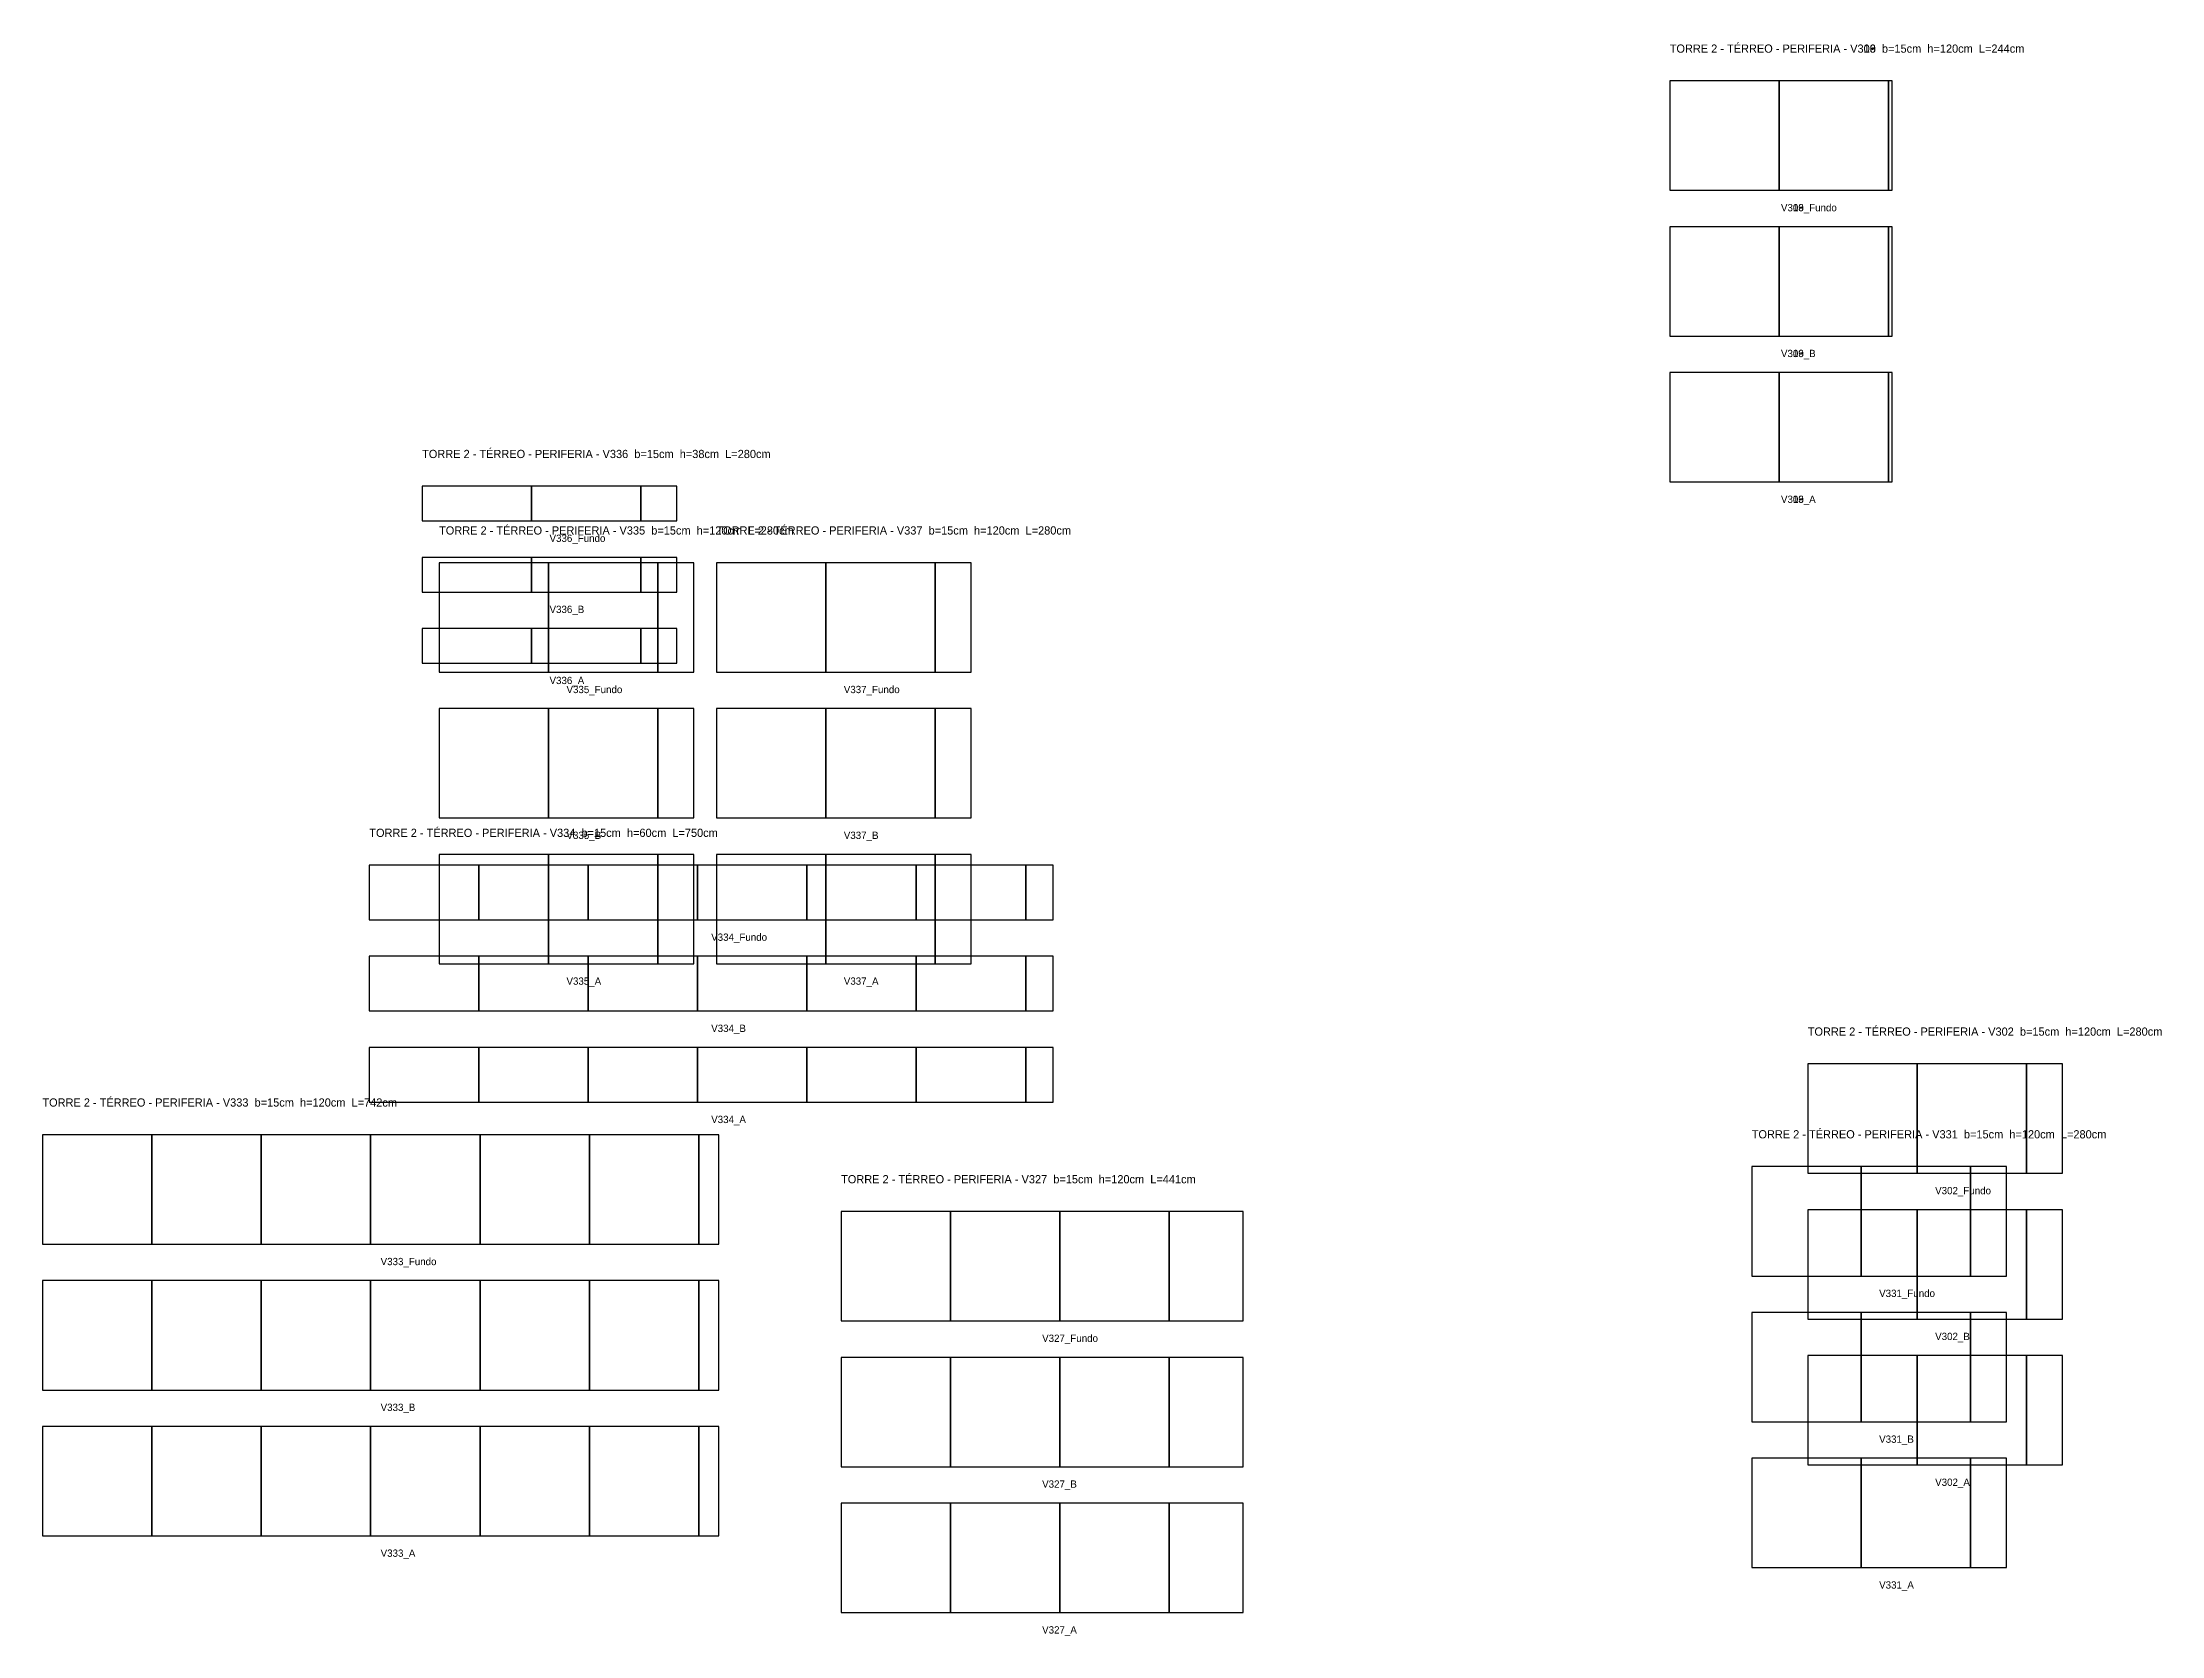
# Model space of a CAD drawing. Header units: metres. Extents: x 3517 to 9125, y 9611 to 11652.
# Drawn here: x 5061 to 7385, y 9904 to 11652 of the extents above; entities that cross this region are included whole.
import ezdxf

# ---------------------------------------------------------------- set-up
doc = ezdxf.new("R2010")
doc.units = ezdxf.units.M

msp = doc.modelspace()

# ---------------------------------------------------------------- texts
at = {"layer": 'NOMENCLATURA', "char_height": 9, "attachment_point": 1}
for s, insert in [('TORRE 2 - TÉRREO - PERIFERIA - V303  b=15cm  h=120cm  L=244cm', (6845.46, 11650.06)), ('TORRE 2 - TÉRREO - PERIFERIA - V309  b=15cm  h=120cm  L=244cm', (6845.46, 11650.06)), ('TORRE 2 - TÉRREO - PERIFERIA - V316  b=15cm  h=120cm  L=244cm', (6845.46, 11650.06)), ('TORRE 2 - TÉRREO - PERIFERIA - V336  b=15cm  h=38cm  L=280cm', (5477.03, 11205.26)), ('TORRE 2 - TÉRREO - PERIFERIA - V335  b=15cm  h=120cm  L=280cm', (5495.61, 11121.33)), ('TORRE 2 - TÉRREO - PERIFERIA - V337  b=15cm  h=120cm  L=280cm', (5799.81, 11121.33)), ('TORRE 2 - TÉRREO - PERIFERIA - V334  b=15cm  h=60cm  L=750cm', (5419.09, 10789.55)), ('TORRE 2 - TÉRREO - PERIFERIA - V302  b=15cm  h=120cm  L=280cm', (6996.83, 10571.45)), ('TORRE 2 - TÉRREO - PERIFERIA - V333  b=15cm  h=120cm  L=742cm', (5060.51, 10493.64)), ('TORRE 2 - TÉRREO - PERIFERIA - V331  b=15cm  h=120cm  L=280cm', (6935.4, 10458.74)), ('TORRE 2 - TÉRREO - PERIFERIA - V327  b=15cm  h=120cm  L=441cm', (5936.58, 10409.44))]:
    msp.add_mtext(s, dxfattribs=dict(at, insert=insert))
at = {"layer": 'Texto Secao', "char_height": 8, "attachment_point": 1}
for s, insert in [('V303_Fundo', (6967.46, 11475.06)), ('V309_Fundo', (6967.46, 11475.06)), ('V316_Fundo', (6967.46, 11475.06)), ('V303_B', (6967.46, 11315.06)), ('V309_B', (6967.46, 11315.06)), ('V316_B', (6967.46, 11315.06)), ('V303_A', (6967.46, 11155.06)), ('V309_A', (6967.46, 11155.06)), ('V316_A', (6967.46, 11155.06)), ('V336_Fundo', (5616.78, 11112.26)), ('V336_B', (5616.78, 11034.26)), ('V336_A', (5616.78, 10956.26)), ('V335_Fundo', (5635.36, 10946.33)), ('V337_Fundo', (5939.56, 10946.33)), ('V335_B', (5635.36, 10786.33)), ('V337_B', (5939.56, 10786.33)), ('V334_Fundo', (5794.09, 10674.55)), ('V335_A', (5635.36, 10626.33)), ('V337_A', (5939.56, 10626.33)), ('V334_B', (5794.09, 10574.55)), ('V334_A', (5794.09, 10474.55)), ('V302_Fundo', (7136.58, 10396.45)), ('V333_Fundo', (5431.51, 10318.64)), ('V331_Fundo', (7075.15, 10283.74)), ('V327_Fundo', (6157.08, 10234.44)), ('V302_B', (7136.58, 10236.45)), ('V333_B', (5431.51, 10158.64)), ('V331_B', (7075.15, 10123.74)), ('V327_B', (6157.08, 10074.44)), ('V302_A', (7136.58, 10076.45)), ('V333_A', (5431.51, 9998.64)), ('V331_A', (7075.15, 9963.74)), ('V327_A', (6157.08, 9914.44))]:
    msp.add_mtext(s, dxfattribs=dict(at, insert=insert))

# ---------------------------------------------------------------- linework, layer by layer
at = {"layer": 'Paineis'}
for points in [[(6845.46, 11490.06), (6965.46, 11490.06), (6965.46, 11610.06), (6845.46, 11610.06)], [(6845.46, 11490.06), (6965.46, 11490.06), (6965.46, 11610.06), (6845.46, 11610.06)], [(6845.46, 11490.06), (6965.46, 11490.06), (6965.46, 11610.06), (6845.46, 11610.06)], [(6965.46, 11490.06), (7085.46, 11490.06), (7085.46, 11610.06), (6965.46, 11610.06)], [(6965.46, 11490.06), (7085.46, 11490.06), (7085.46, 11610.06), (6965.46, 11610.06)], [(6965.46, 11490.06), (7085.46, 11490.06), (7085.46, 11610.06), (6965.46, 11610.06)], [(7085.46, 11490.06), (7089.46, 11490.06), (7089.46, 11610.06), (7085.46, 11610.06)], [(7085.46, 11490.06), (7089.46, 11490.06), (7089.46, 11610.06), (7085.46, 11610.06)], [(7085.46, 11490.06), (7089.46, 11490.06), (7089.46, 11610.06), (7085.46, 11610.06)], [(6845.46, 11330.06), (6965.46, 11330.06), (6965.46, 11450.06), (6845.46, 11450.06)], [(6845.46, 11330.06), (6965.46, 11330.06), (6965.46, 11450.06), (6845.46, 11450.06)], [(6845.46, 11330.06), (6965.46, 11330.06), (6965.46, 11450.06), (6845.46, 11450.06)], [(6965.46, 11330.06), (7085.46, 11330.06), (7085.46, 11450.06), (6965.46, 11450.06)], [(6965.46, 11330.06), (7085.46, 11330.06), (7085.46, 11450.06), (6965.46, 11450.06)], [(6965.46, 11330.06), (7085.46, 11330.06), (7085.46, 11450.06), (6965.46, 11450.06)], [(7085.46, 11330.06), (7089.46, 11330.06), (7089.46, 11450.06), (7085.46, 11450.06)], [(7085.46, 11330.06), (7089.46, 11330.06), (7089.46, 11450.06), (7085.46, 11450.06)], [(7085.46, 11330.06), (7089.46, 11330.06), (7089.46, 11450.06), (7085.46, 11450.06)], [(6845.46, 11170.06), (6965.46, 11170.06), (6965.46, 11290.06), (6845.46, 11290.06)], [(6845.46, 11170.06), (6965.46, 11170.06), (6965.46, 11290.06), (6845.46, 11290.06)], [(6845.46, 11170.06), (6965.46, 11170.06), (6965.46, 11290.06), (6845.46, 11290.06)], [(6965.46, 11170.06), (7085.46, 11170.06), (7085.46, 11290.06), (6965.46, 11290.06)], [(6965.46, 11170.06), (7085.46, 11170.06), (7085.46, 11290.06), (6965.46, 11290.06)], [(6965.46, 11170.06), (7085.46, 11170.06), (7085.46, 11290.06), (6965.46, 11290.06)], [(7085.46, 11170.06), (7089.46, 11170.06), (7089.46, 11290.06), (7085.46, 11290.06)], [(7085.46, 11170.06), (7089.46, 11170.06), (7089.46, 11290.06), (7085.46, 11290.06)], [(7085.46, 11170.06), (7089.46, 11170.06), (7089.46, 11290.06), (7085.46, 11290.06)], [(5477.03, 11127.26), (5597.03, 11127.26), (5597.03, 11165.26), (5477.03, 11165.26)], [(5597.03, 11127.26), (5717.03, 11127.26), (5717.03, 11165.26), (5597.03, 11165.26)], [(5717.03, 11127.26), (5756.53, 11127.26), (5756.53, 11165.26), (5717.03, 11165.26)], [(5477.03, 11049.26), (5597.03, 11049.26), (5597.03, 11087.26), (5477.03, 11087.26)], [(5495.61, 10961.33), (5615.61, 10961.33), (5615.61, 11081.33), (5495.61, 11081.33)], [(5597.03, 11049.26), (5717.03, 11049.26), (5717.03, 11087.26), (5597.03, 11087.26)], [(5615.61, 10961.33), (5735.61, 10961.33), (5735.61, 11081.33), (5615.61, 11081.33)], [(5717.03, 11049.26), (5756.53, 11049.26), (5756.53, 11087.26), (5717.03, 11087.26)], [(5735.61, 10961.33), (5775.11, 10961.33), (5775.11, 11081.33), (5735.61, 11081.33)], [(5799.81, 10961.33), (5919.81, 10961.33), (5919.81, 11081.33), (5799.81, 11081.33)], [(5919.81, 10961.33), (6039.81, 10961.33), (6039.81, 11081.33), (5919.81, 11081.33)], [(6039.81, 10961.33), (6079.31, 10961.33), (6079.31, 11081.33), (6039.81, 11081.33)], [(5477.03, 10971.26), (5597.03, 10971.26), (5597.03, 11009.26), (5477.03, 11009.26)], [(5597.03, 10971.26), (5717.03, 10971.26), (5717.03, 11009.26), (5597.03, 11009.26)], [(5717.03, 10971.26), (5756.53, 10971.26), (5756.53, 11009.26), (5717.03, 11009.26)], [(5495.61, 10801.33), (5615.61, 10801.33), (5615.61, 10921.33), (5495.61, 10921.33)], [(5615.61, 10801.33), (5735.61, 10801.33), (5735.61, 10921.33), (5615.61, 10921.33)], [(5735.61, 10801.33), (5775.11, 10801.33), (5775.11, 10921.33), (5735.61, 10921.33)], [(5799.81, 10801.33), (5919.81, 10801.33), (5919.81, 10921.33), (5799.81, 10921.33)], [(5919.81, 10801.33), (6039.81, 10801.33), (6039.81, 10921.33), (5919.81, 10921.33)], [(6039.81, 10801.33), (6079.31, 10801.33), (6079.31, 10921.33), (6039.81, 10921.33)], [(5419.09, 10689.55), (5539.09, 10689.55), (5539.09, 10749.55), (5419.09, 10749.55)], [(5495.61, 10641.33), (5615.61, 10641.33), (5615.61, 10761.33), (5495.61, 10761.33)], [(5539.09, 10689.55), (5659.09, 10689.55), (5659.09, 10749.55), (5539.09, 10749.55)], [(5615.61, 10641.33), (5735.61, 10641.33), (5735.61, 10761.33), (5615.61, 10761.33)], [(5659.09, 10689.55), (5779.09, 10689.55), (5779.09, 10749.55), (5659.09, 10749.55)], [(5735.61, 10641.33), (5775.11, 10641.33), (5775.11, 10761.33), (5735.61, 10761.33)], [(5779.09, 10689.55), (5899.09, 10689.55), (5899.09, 10749.55), (5779.09, 10749.55)], [(5799.81, 10641.33), (5919.81, 10641.33), (5919.81, 10761.33), (5799.81, 10761.33)], [(5899.09, 10689.55), (6019.09, 10689.55), (6019.09, 10749.55), (5899.09, 10749.55)], [(5919.81, 10641.33), (6039.81, 10641.33), (6039.81, 10761.33), (5919.81, 10761.33)], [(6019.09, 10689.55), (6139.09, 10689.55), (6139.09, 10749.55), (6019.09, 10749.55)], [(6039.81, 10641.33), (6079.31, 10641.33), (6079.31, 10761.33), (6039.81, 10761.33)], [(6139.09, 10689.55), (6169.09, 10689.55), (6169.09, 10749.55), (6139.09, 10749.55)], [(5419.09, 10589.55), (5539.09, 10589.55), (5539.09, 10649.55), (5419.09, 10649.55)], [(5539.09, 10589.55), (5659.09, 10589.55), (5659.09, 10649.55), (5539.09, 10649.55)], [(5659.09, 10589.55), (5779.09, 10589.55), (5779.09, 10649.55), (5659.09, 10649.55)], [(5779.09, 10589.55), (5899.09, 10589.55), (5899.09, 10649.55), (5779.09, 10649.55)], [(5899.09, 10589.55), (6019.09, 10589.55), (6019.09, 10649.55), (5899.09, 10649.55)], [(6019.09, 10589.55), (6139.09, 10589.55), (6139.09, 10649.55), (6019.09, 10649.55)], [(6139.09, 10589.55), (6169.09, 10589.55), (6169.09, 10649.55), (6139.09, 10649.55)], [(5419.09, 10489.55), (5539.09, 10489.55), (5539.09, 10549.55), (5419.09, 10549.55)], [(5539.09, 10489.55), (5659.09, 10489.55), (5659.09, 10549.55), (5539.09, 10549.55)], [(5659.09, 10489.55), (5779.09, 10489.55), (5779.09, 10549.55), (5659.09, 10549.55)], [(5779.09, 10489.55), (5899.09, 10489.55), (5899.09, 10549.55), (5779.09, 10549.55)], [(5899.09, 10489.55), (6019.09, 10489.55), (6019.09, 10549.55), (5899.09, 10549.55)], [(6019.09, 10489.55), (6139.09, 10489.55), (6139.09, 10549.55), (6019.09, 10549.55)], [(6139.09, 10489.55), (6169.09, 10489.55), (6169.09, 10549.55), (6139.09, 10549.55)], [(6996.83, 10411.45), (7116.83, 10411.45), (7116.83, 10531.45), (6996.83, 10531.45)], [(7116.83, 10411.45), (7236.83, 10411.45), (7236.83, 10531.45), (7116.83, 10531.45)], [(7236.83, 10411.45), (7276.33, 10411.45), (7276.33, 10531.45), (7236.83, 10531.45)], [(5060.51, 10333.64), (5180.51, 10333.64), (5180.51, 10453.64), (5060.51, 10453.64)], [(5180.51, 10333.64), (5300.51, 10333.64), (5300.51, 10453.64), (5180.51, 10453.64)], [(5300.51, 10333.64), (5420.51, 10333.64), (5420.51, 10453.64), (5300.51, 10453.64)], [(5420.51, 10333.64), (5540.51, 10333.64), (5540.51, 10453.64), (5420.51, 10453.64)], [(5540.51, 10333.64), (5660.51, 10333.64), (5660.51, 10453.64), (5540.51, 10453.64)], [(5660.51, 10333.64), (5780.51, 10333.64), (5780.51, 10453.64), (5660.51, 10453.64)], [(5780.51, 10333.64), (5802.51, 10333.64), (5802.51, 10453.64), (5780.51, 10453.64)], [(6935.4, 10298.74), (7055.4, 10298.74), (7055.4, 10418.74), (6935.4, 10418.74)], [(7055.4, 10298.74), (7175.4, 10298.74), (7175.4, 10418.74), (7055.4, 10418.74)], [(7175.4, 10298.74), (7214.9, 10298.74), (7214.9, 10418.74), (7175.4, 10418.74)], [(5936.58, 10249.44), (6056.58, 10249.44), (6056.58, 10369.44), (5936.58, 10369.44)], [(6056.58, 10249.44), (6176.58, 10249.44), (6176.58, 10369.44), (6056.58, 10369.44)], [(6176.58, 10249.44), (6296.58, 10249.44), (6296.58, 10369.44), (6176.58, 10369.44)], [(6296.58, 10249.44), (6377.58, 10249.44), (6377.58, 10369.44), (6296.58, 10369.44)], [(6996.83, 10251.45), (7116.83, 10251.45), (7116.83, 10371.45), (6996.83, 10371.45)], [(7116.83, 10251.45), (7236.83, 10251.45), (7236.83, 10371.45), (7116.83, 10371.45)], [(7236.83, 10251.45), (7276.33, 10251.45), (7276.33, 10371.45), (7236.83, 10371.45)], [(5060.51, 10173.64), (5180.51, 10173.64), (5180.51, 10293.64), (5060.51, 10293.64)], [(5180.51, 10173.64), (5300.51, 10173.64), (5300.51, 10293.64), (5180.51, 10293.64)], [(5300.51, 10173.64), (5420.51, 10173.64), (5420.51, 10293.64), (5300.51, 10293.64)], [(5420.51, 10173.64), (5540.51, 10173.64), (5540.51, 10293.64), (5420.51, 10293.64)], [(5540.51, 10173.64), (5660.51, 10173.64), (5660.51, 10293.64), (5540.51, 10293.64)], [(5660.51, 10173.64), (5780.51, 10173.64), (5780.51, 10293.64), (5660.51, 10293.64)], [(5780.51, 10173.64), (5802.51, 10173.64), (5802.51, 10293.64), (5780.51, 10293.64)], [(6935.4, 10138.74), (7055.4, 10138.74), (7055.4, 10258.74), (6935.4, 10258.74)], [(7055.4, 10138.74), (7175.4, 10138.74), (7175.4, 10258.74), (7055.4, 10258.74)], [(7175.4, 10138.74), (7214.9, 10138.74), (7214.9, 10258.74), (7175.4, 10258.74)], [(5936.58, 10089.44), (6056.58, 10089.44), (6056.58, 10209.44), (5936.58, 10209.44)], [(6056.58, 10089.44), (6176.58, 10089.44), (6176.58, 10209.44), (6056.58, 10209.44)], [(6176.58, 10089.44), (6296.58, 10089.44), (6296.58, 10209.44), (6176.58, 10209.44)], [(6296.58, 10089.44), (6377.58, 10089.44), (6377.58, 10209.44), (6296.58, 10209.44)], [(6996.83, 10091.45), (7116.83, 10091.45), (7116.83, 10211.45), (6996.83, 10211.45)], [(7116.83, 10091.45), (7236.83, 10091.45), (7236.83, 10211.45), (7116.83, 10211.45)], [(7236.83, 10091.45), (7276.33, 10091.45), (7276.33, 10211.45), (7236.83, 10211.45)], [(5060.51, 10013.64), (5180.51, 10013.64), (5180.51, 10133.64), (5060.51, 10133.64)], [(5180.51, 10013.64), (5300.51, 10013.64), (5300.51, 10133.64), (5180.51, 10133.64)], [(5300.51, 10013.64), (5420.51, 10013.64), (5420.51, 10133.64), (5300.51, 10133.64)], [(5420.51, 10013.64), (5540.51, 10013.64), (5540.51, 10133.64), (5420.51, 10133.64)], [(5540.51, 10013.64), (5660.51, 10013.64), (5660.51, 10133.64), (5540.51, 10133.64)], [(5660.51, 10013.64), (5780.51, 10013.64), (5780.51, 10133.64), (5660.51, 10133.64)], [(5780.51, 10013.64), (5802.51, 10013.64), (5802.51, 10133.64), (5780.51, 10133.64)], [(6935.4, 9978.74), (7055.4, 9978.74), (7055.4, 10098.74), (6935.4, 10098.74)], [(7055.4, 9978.74), (7175.4, 9978.74), (7175.4, 10098.74), (7055.4, 10098.74)], [(7175.4, 9978.74), (7214.9, 9978.74), (7214.9, 10098.74), (7175.4, 10098.74)], [(5936.58, 9929.44), (6056.58, 9929.44), (6056.58, 10049.44), (5936.58, 10049.44)], [(6056.58, 9929.44), (6176.58, 9929.44), (6176.58, 10049.44), (6056.58, 10049.44)], [(6176.58, 9929.44), (6296.58, 9929.44), (6296.58, 10049.44), (6176.58, 10049.44)], [(6296.58, 9929.44), (6377.58, 9929.44), (6377.58, 10049.44), (6296.58, 10049.44)]]:
    msp.add_lwpolyline(points, close=True, dxfattribs=at)

msp.set_redraw_order([(e.dxf.handle, doc.entitydb.next_handle()) for e in msp.query("TEXT MTEXT ATTDEF DIMENSION ARC_DIMENSION")])  # texts and dimensions are drawn at this point

doc.saveas('drawing.dxf')
